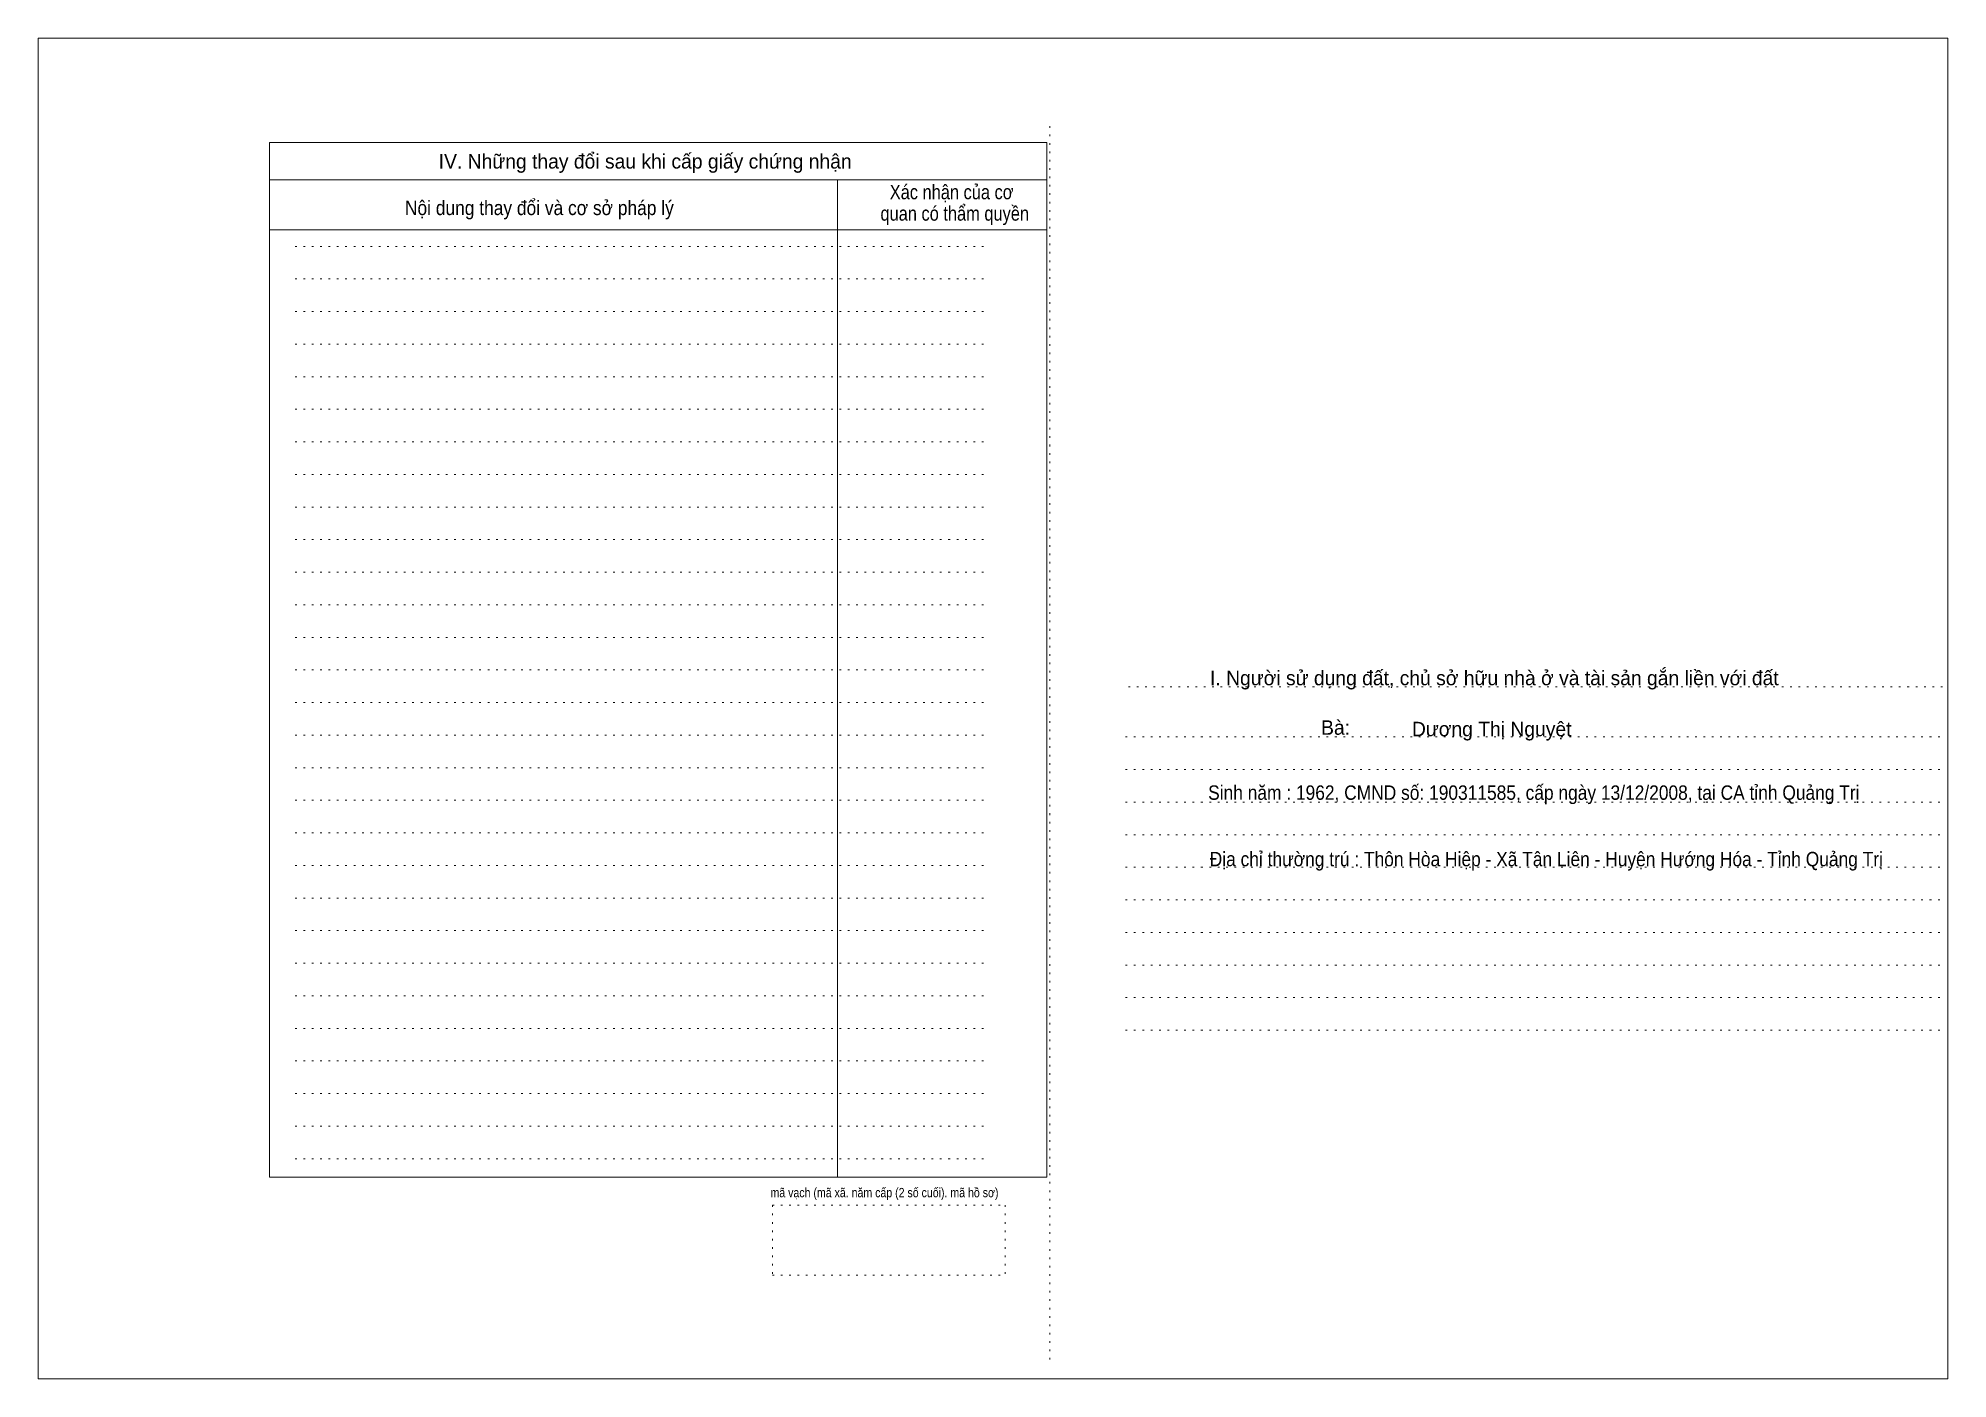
# Model space of a CAD drawing. Header units: metres. Extents: x 548831 to 549376, y 1838224 to 1838371.
# Drawn here: x 548830.7 to 549035.9, y 1838224 to 1838368 of the extents above; entities that cross this region are included whole.
import ezdxf
from ezdxf.enums import TextEntityAlignment as Align

# ---------------------------------------------------------------- set-up
doc = ezdxf.new("R2010")
doc.units = ezdxf.units.M
doc.header["$LTSCALE"] = 0.6
doc.linetypes.add('DOTTED', pattern=[1.5, 0.3, -1.2])
for name, color, linetype, lineweight in [('1', 7, 'DOTTED', 13), ('10', 7, 'Continuous', 13), ('18', 7, 'Continuous', 13), ('2', 7, 'Continuous', 13), ('20', 7, 'Continuous', 13)]:
    doc.layers.add(name, color=color, linetype=linetype, lineweight=lineweight)

msp = doc.modelspace()

# ---------------------------------------------------------------- texts
at = {"layer": '1', "width": 0.85}
msp.add_text('mã vạch (mã xã. năm cấp (2 số cuối). mã hồ sơ)', height=0.9999, dxfattribs=at).set_placement((548921.67, 1838243.54), align=Align.CENTER)
at = {"layer": '10'}
for s, p in [('IV. Những thay đổi sau khi cấp giấy chứng nhận', (548895.955, 1838354.04)), ('I. Người sử dụng đất, chủ sở hữu nhà ở và tài sản gắn liền với đất', (548987.205, 1838298.54))]:
    msp.add_text(s, height=1.55, dxfattribs=at).set_placement(p, align=Align.CENTER)
for s, width, p in [('Xác nhận của cơ', 0.85, (548928.885, 1838350.74)), ('Nội dung thay đổi và cơ sở pháp lý', 0.9, (548884.585, 1838349.04)), ('Địa chỉ thường trú : Thôn Hòa Hiệp - Xã Tân Liên - Huyện Hướng Hóa - Tỉnh Quảng Trị', 0.9, (548992.79, 1838279.09))]:
    msp.add_text(s, height=1.55, dxfattribs=dict(at, width=width)).set_placement(p, align=Align.CENTER)
at = {"layer": '18'}
msp.add_text('Dương Thị Nguyệt', height=1.55, dxfattribs=at).set_placement((548986.92, 1838293.06), align=Align.CENTER)
at = {"layer": '18', "width": 0.9}
msp.add_text('Sinh năm : 1962, CMND số: 190311585, cấp ngày 13/12/2008, tại CA tỉnh Quảng Trị', height=1.55, dxfattribs=at).set_placement((548991.445, 1838286.23), align=Align.CENTER)
at = {"layer": '2', "width": 0.85}
msp.add_text('quan có thẩm quyền', height=1.55, dxfattribs=at).set_placement((548929.22, 1838348.44), align=Align.CENTER)
at = {"layer": '20'}
msp.add_text('Bà:', height=1.55, dxfattribs=at).set_placement((548970.14, 1838293.22), align=Align.CENTER)

# ---------------------------------------------------------------- linework, layer by layer
at = {"layer": '1'}
for p, q in [((548939.43, 1838358.58), (548939.43, 1838226.08)), ((548858.33, 1838345.68), (548932.88, 1838345.68)), ((548858.33, 1838342.18), (548932.88, 1838342.18)), ((548858.33, 1838338.68), (548932.88, 1838338.68)), ((548858.33, 1838335.18), (548932.88, 1838335.18)), ((548858.33, 1838331.68), (548932.88, 1838331.68)), ((548858.33, 1838328.18), (548932.88, 1838328.18)), ((548858.33, 1838324.68), (548932.88, 1838324.68)), ((548858.33, 1838321.18), (548932.88, 1838321.18)), ((548858.33, 1838317.68), (548932.88, 1838317.68)), ((548858.33, 1838314.18), (548932.88, 1838314.18)), ((548858.33, 1838310.68), (548932.88, 1838310.68)), ((548858.33, 1838307.18), (548932.88, 1838307.18)), ((548858.33, 1838303.68), (548932.88, 1838303.68)), ((548858.33, 1838300.18), (548932.88, 1838300.18)), ((548858.33, 1838296.68), (548932.88, 1838296.68)), ((548947.88, 1838298.38), (549035.93, 1838298.38)), ((548858.33, 1838293.18), (548932.88, 1838293.18)), ((548947.58, 1838292.98), (549035.63, 1838292.98)), ((548858.33, 1838289.68), (548932.88, 1838289.68)), ((548947.58, 1838289.48), (549035.63, 1838289.48)), ((548858.33, 1838286.18), (548932.88, 1838286.18)), ((548947.58, 1838285.98), (549035.63, 1838285.98)), ((548858.33, 1838282.68), (548932.88, 1838282.68)), ((548947.58, 1838282.48), (549035.63, 1838282.48)), ((548858.33, 1838279.18), (548932.88, 1838279.18)), ((548947.58, 1838278.98), (549035.63, 1838278.98)), ((548858.33, 1838275.68), (548932.88, 1838275.68)), ((548947.58, 1838275.48), (549035.63, 1838275.48)), ((548858.33, 1838272.18), (548932.88, 1838272.18)), ((548947.58, 1838271.98), (549035.63, 1838271.98)), ((548858.33, 1838268.68), (548932.88, 1838268.68)), ((548947.58, 1838268.48), (549035.63, 1838268.48)), ((548858.33, 1838265.18), (548932.88, 1838265.18)), ((548947.58, 1838264.98), (549035.63, 1838264.98)), ((548858.33, 1838261.68), (548932.88, 1838261.68)), ((548947.58, 1838261.48), (549035.63, 1838261.48)), ((548858.33, 1838258.18), (548932.88, 1838258.18)), ((548858.33, 1838254.68), (548932.88, 1838254.68)), ((548858.33, 1838251.18), (548932.88, 1838251.18)), ((548858.33, 1838247.68), (548932.88, 1838247.68)), ((548909.63, 1838242.68), (548934.63, 1838242.68)), ((548909.63, 1838242.68), (548909.63, 1838235.18)), ((548934.63, 1838242.68), (548934.63, 1838235.18)), ((548909.63, 1838235.18), (548934.63, 1838235.18))]:
    msp.add_line(p, q, dxfattribs=at)
at = {"layer": '1', "linetype": 'Continuous'}
msp.add_lwpolyline([(548830.73, 1838224.04), (549035.93, 1838224.04), (549035.93, 1838368.04), (548830.73, 1838368.04)], close=True, dxfattribs=at)
at = {"layer": '2'}
for p, q in [((548855.58, 1838356.84), (548939.13, 1838356.84)), ((548855.58, 1838356.84), (548855.58, 1838245.68)), ((548939.13, 1838356.84), (548939.13, 1838245.68)), ((548855.58, 1838352.84), (548939.13, 1838352.84)), ((548916.63, 1838352.84), (548916.63, 1838245.68)), ((548855.58, 1838347.44), (548939.13, 1838347.44)), ((548855.58, 1838245.68), (548939.13, 1838245.68))]:
    msp.add_line(p, q, dxfattribs=at)

msp.set_redraw_order([(e.dxf.handle, doc.entitydb.next_handle()) for e in msp.query("TEXT MTEXT ATTDEF DIMENSION ARC_DIMENSION")])  # texts and dimensions are drawn at this point

doc.saveas('drawing.dxf')
